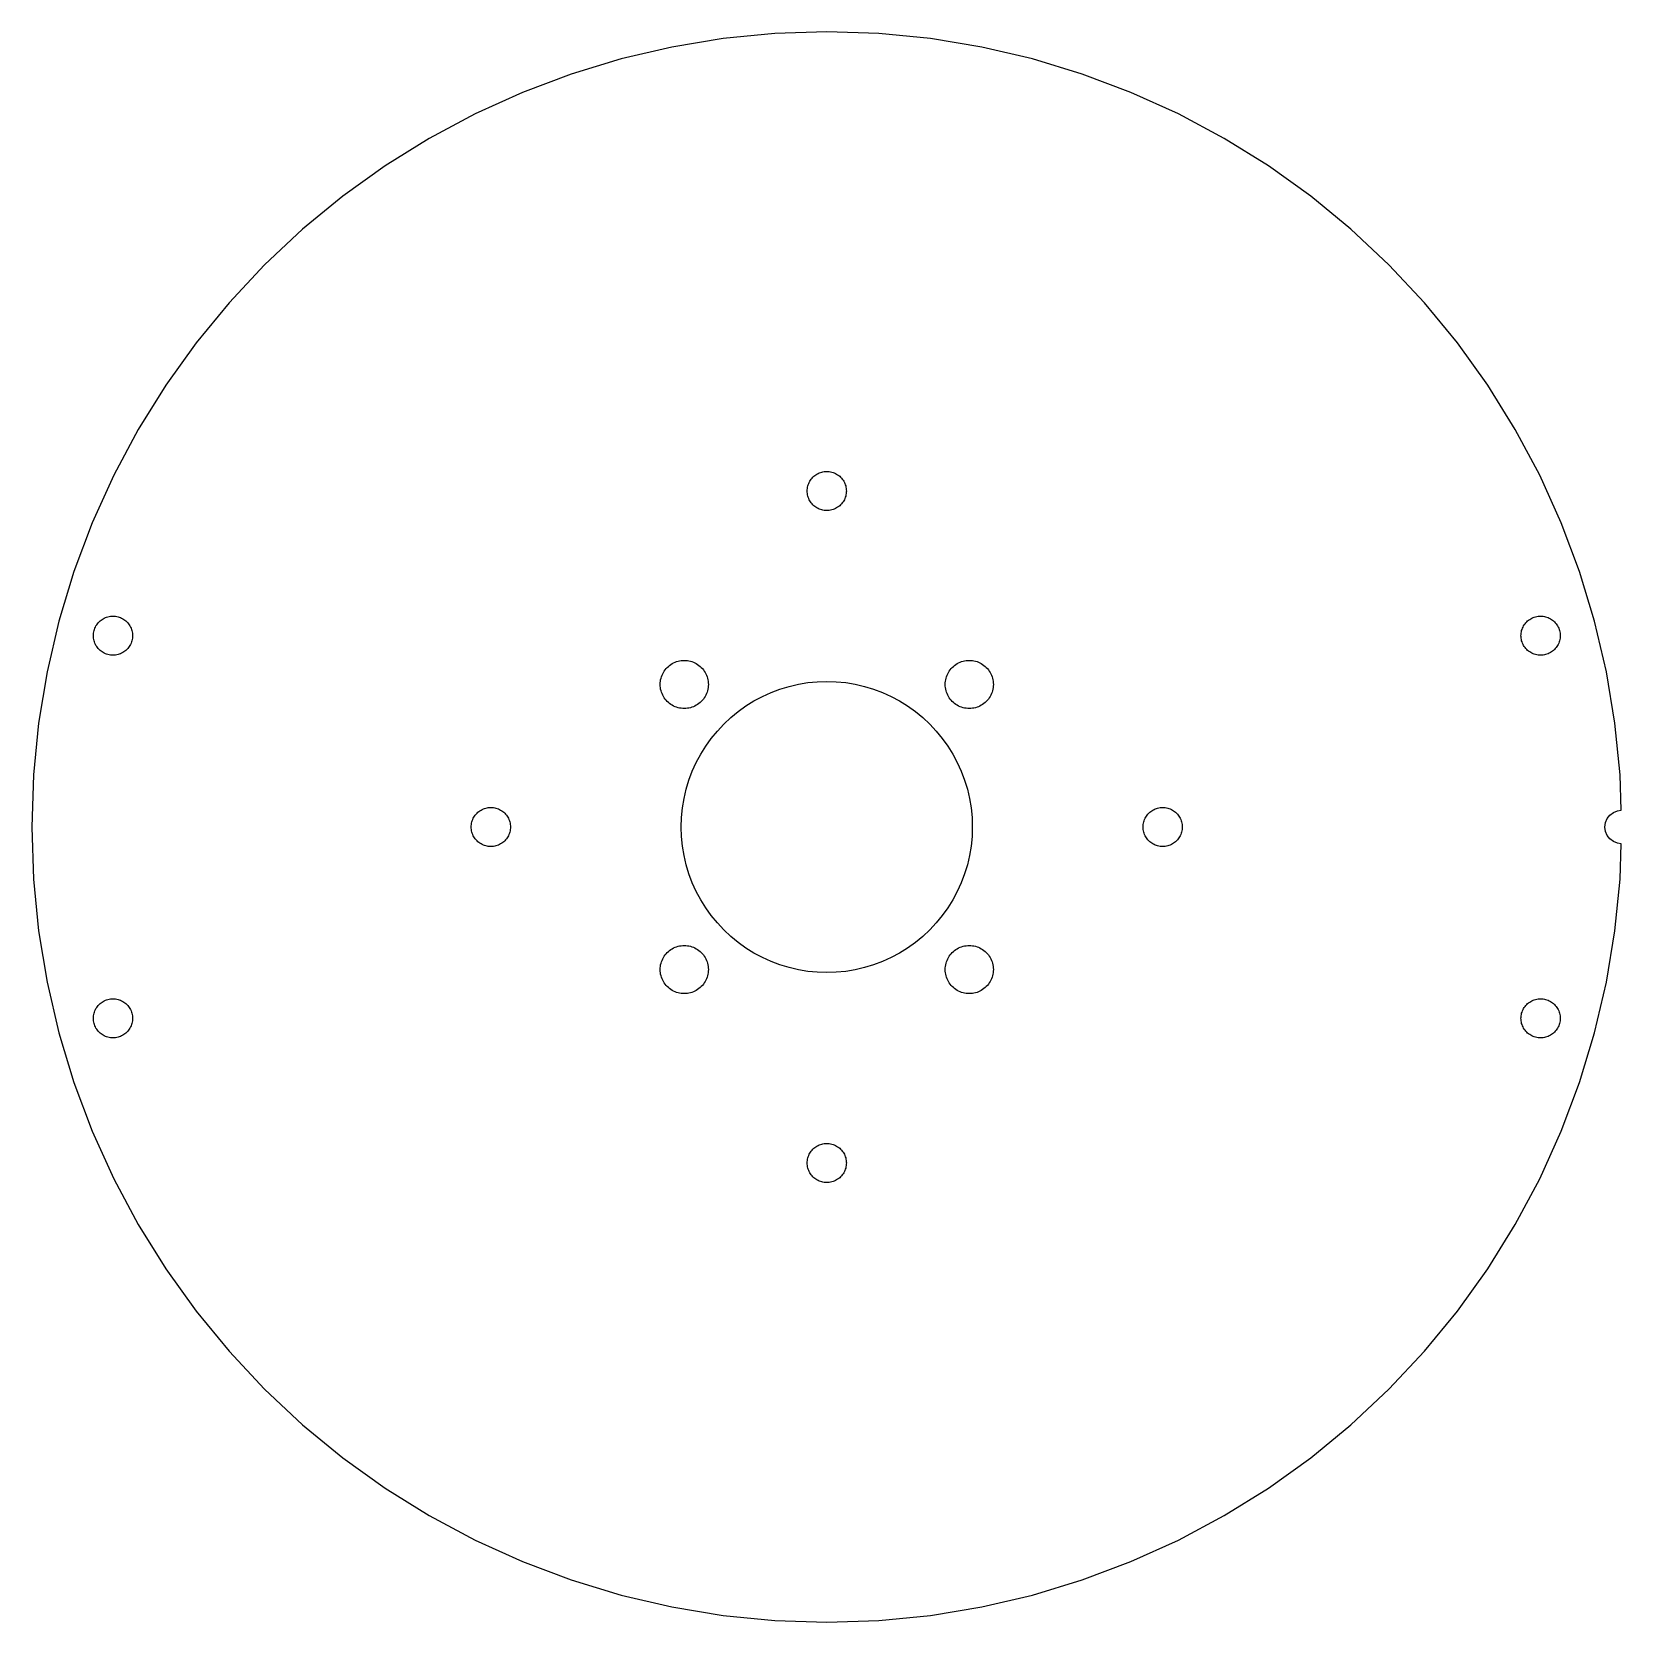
# Model space of a CAD drawing. Header units: metres. Extents: x -71 to 71, y -71 to 71.
import ezdxf

# ---------------------------------------------------------------- set-up
doc = ezdxf.new("R2010")
doc.units = ezdxf.units.M

msp = doc.modelspace()

# ---------------------------------------------------------------- linework, layer by layer
for p, q in [((0, 71), (-4.64362, 70.848)), ((4.64362, 70.848), (0, 71)), ((-13.8514, 69.6357), (-18.3761, 68.5807)), ((-9.26735, 70.3926), (-13.8514, 69.6357)), ((-4.64362, 70.848), (-9.26735, 70.3926)), ((9.26735, 70.3926), (4.64362, 70.848)), ((13.8514, 69.6357), (9.26735, 70.3926)), ((18.3761, 68.5807), (13.8514, 69.6357)), ((-18.3761, 68.5807), (-22.8222, 67.232)), ((22.8222, 67.232), (18.3761, 68.5807)), ((-22.8222, 67.232), (-27.1705, 65.5954)), ((27.1705, 65.5954), (22.8222, 67.232)), ((-27.1705, 65.5954), (-31.4025, 63.678)), ((31.4025, 63.678), (27.1705, 65.5954)), ((-31.4025, 63.678), (-35.5, 61.4878)), ((35.5, 61.4878), (31.4025, 63.678)), ((-35.5, 61.4878), (-39.4455, 59.0343)), ((39.4455, 59.0343), (35.5, 61.4878)), ((-39.4455, 59.0343), (-43.2221, 56.3281)), ((43.2221, 56.3281), (39.4455, 59.0343)), ((-43.2221, 56.3281), (-46.8136, 53.3806)), ((46.8136, 53.3806), (43.2221, 56.3281)), ((-46.8136, 53.3806), (-50.2046, 50.2046)), ((50.2046, 50.2046), (46.8136, 53.3806)), ((-50.2046, 50.2046), (-53.3806, 46.8136)), ((53.3806, 46.8136), (50.2046, 50.2046)), ((-53.3806, 46.8136), (-56.3281, 43.2221)), ((56.3281, 43.2221), (53.3806, 46.8136)), ((-56.3281, 43.2221), (-59.0343, 39.4455)), ((59.0343, 39.4455), (56.3281, 43.2221)), ((-59.0343, 39.4455), (-61.4878, 35.5)), ((61.4878, 35.5), (59.0343, 39.4455)), ((-61.4878, 35.5), (-63.678, 31.4025)), ((63.678, 31.4025), (61.4878, 35.5)), ((-63.678, 31.4025), (-65.5954, 27.1705)), ((-1.23743, 31.2374), (-1.15385, 31.3157)), ((-1.15385, 31.3157), (-1.06532, 31.3884)), ((-1.06532, 31.3884), (-0.972244, 31.4551)), ((-0.972244, 31.4551), (-0.875, 31.5155)), ((-0.875, 31.5155), (-0.774002, 31.5695)), ((-0.774002, 31.5695), (-0.669693, 31.6168)), ((-0.669693, 31.6168), (-0.562515, 31.6571)), ((-0.562515, 31.6571), (-0.452927, 31.6904)), ((-0.452927, 31.6904), (-0.3414, 31.7164)), ((-0.3414, 31.7164), (-0.228409, 31.735)), ((-0.228409, 31.735), (-0.114441, 31.7462)), ((-0.114441, 31.7462), (0, 31.75)), ((0, 31.75), (0.114441, 31.7462)), ((0.114441, 31.7462), (0.228409, 31.735)), ((0.228409, 31.735), (0.3414, 31.7164)), ((0.3414, 31.7164), (0.452927, 31.6904)), ((0.452927, 31.6904), (0.562515, 31.6571)), ((0.562515, 31.6571), (0.669693, 31.6168)), ((0.669693, 31.6168), (0.774002, 31.5695)), ((0.774002, 31.5695), (0.875, 31.5155)), ((0.875, 31.5155), (0.972244, 31.4551)), ((0.972244, 31.4551), (1.06532, 31.3884)), ((1.06532, 31.3884), (1.15385, 31.3157)), ((1.15385, 31.3157), (1.23743, 31.2374)), ((65.5954, 27.1705), (63.678, 31.4025)), ((-1.75, 30), (-1.74625, 30.1144)), ((-1.74625, 29.8855), (-1.75, 30)), ((-1.74625, 30.1144), (-1.73502, 30.2284)), ((-1.73502, 29.7716), (-1.74625, 29.8855)), ((-1.73502, 30.2284), (-1.71637, 30.3414)), ((-1.71637, 30.3414), (-1.69037, 30.4529)), ((-1.69037, 30.4529), (-1.65712, 30.5625)), ((-1.65712, 30.5625), (-1.61678, 30.6697)), ((-1.61678, 30.6697), (-1.56952, 30.774)), ((-1.56952, 30.774), (-1.51553, 30.875)), ((-1.51553, 30.875), (-1.45506, 30.9722)), ((-1.45506, 30.9722), (-1.38837, 31.0653)), ((-1.38837, 31.0653), (-1.31572, 31.1539)), ((-1.31572, 31.1539), (-1.23743, 31.2374)), ((1.23743, 31.2374), (1.31572, 31.1539)), ((1.31572, 31.1539), (1.38837, 31.0653)), ((1.38837, 31.0653), (1.45506, 30.9722)), ((1.45506, 30.9722), (1.51553, 30.875)), ((1.51553, 30.875), (1.56952, 30.774)), ((1.56952, 30.774), (1.61678, 30.6697)), ((1.61678, 30.6697), (1.65712, 30.5625)), ((1.65712, 30.5625), (1.69037, 30.4529)), ((1.69037, 30.4529), (1.71637, 30.3414)), ((1.71637, 30.3414), (1.73502, 30.2284)), ((1.73502, 30.2284), (1.74625, 30.1144)), ((1.74625, 29.8855), (1.73502, 29.7716)), ((1.74625, 30.1144), (1.75, 30)), ((1.75, 30), (1.74625, 29.8855)), ((-1.71637, 29.6586), (-1.73502, 29.7716)), ((-1.69037, 29.5471), (-1.71637, 29.6586)), ((-1.65712, 29.4375), (-1.69037, 29.5471)), ((-1.61678, 29.3303), (-1.65712, 29.4375)), ((-1.56952, 29.226), (-1.61678, 29.3303)), ((-1.51553, 29.125), (-1.56952, 29.226)), ((-1.45506, 29.0277), (-1.51553, 29.125)), ((-1.38837, 28.9347), (-1.45506, 29.0277)), ((-1.31572, 28.8461), (-1.38837, 28.9347)), ((-1.23743, 28.7626), (-1.31572, 28.8461)), ((-1.15385, 28.6843), (-1.23743, 28.7626)), ((-1.06532, 28.6116), (-1.15385, 28.6843)), ((-0.972244, 28.5449), (-1.06532, 28.6116)), ((-0.875, 28.4845), (-0.972244, 28.5449)), ((-0.774002, 28.4305), (-0.875, 28.4845)), ((-0.669693, 28.3832), (-0.774002, 28.4305)), ((0.774002, 28.4305), (0.669693, 28.3832)), ((0.875, 28.4845), (0.774002, 28.4305)), ((0.972244, 28.5449), (0.875, 28.4845)), ((1.06532, 28.6116), (0.972244, 28.5449)), ((1.15385, 28.6843), (1.06532, 28.6116)), ((1.23743, 28.7626), (1.15385, 28.6843)), ((1.31572, 28.8461), (1.23743, 28.7626)), ((1.38837, 28.9347), (1.31572, 28.8461)), ((1.45506, 29.0277), (1.38837, 28.9347)), ((1.51553, 29.125), (1.45506, 29.0277)), ((1.56952, 29.226), (1.51553, 29.125)), ((1.61678, 29.3303), (1.56952, 29.226)), ((1.65712, 29.4375), (1.61678, 29.3303)), ((1.69037, 29.5471), (1.65712, 29.4375)), ((1.71637, 29.6586), (1.69037, 29.5471)), ((1.73502, 29.7716), (1.71637, 29.6586)), ((-65.5954, 27.1705), (-67.232, 22.8222)), ((-0.562515, 28.3429), (-0.669693, 28.3832)), ((-0.452927, 28.3096), (-0.562515, 28.3429)), ((-0.3414, 28.2836), (-0.452927, 28.3096)), ((-0.228409, 28.265), (-0.3414, 28.2836)), ((-0.114441, 28.2537), (-0.228409, 28.265)), ((0, 28.25), (-0.114441, 28.2537)), ((0.114441, 28.2537), (0, 28.25)), ((0.228409, 28.265), (0.114441, 28.2537)), ((0.3414, 28.2836), (0.228409, 28.265)), ((0.452927, 28.3096), (0.3414, 28.2836)), ((0.562515, 28.3429), (0.452927, 28.3096)), ((0.669693, 28.3832), (0.562515, 28.3429)), ((67.232, 22.8222), (65.5954, 27.1705)), ((-67.232, 22.8222), (-68.5807, 18.3761)), ((68.5807, 18.3761), (67.232, 22.8222)), ((-64.905, 18.3978), (-64.8164, 18.4704)), ((-64.8164, 18.4704), (-64.7233, 18.5371)), ((-64.7233, 18.5371), (-64.6261, 18.5976)), ((-64.6261, 18.5976), (-64.5251, 18.6516)), ((-64.5251, 18.6516), (-64.4208, 18.6988)), ((-64.4208, 18.6988), (-64.3136, 18.7392)), ((-64.3136, 18.7392), (-64.204, 18.7724)), ((-64.204, 18.7724), (-64.0925, 18.7984)), ((-64.0925, 18.7984), (-63.9795, 18.8171)), ((-63.9795, 18.8171), (-63.8656, 18.8283)), ((-63.8656, 18.8283), (-63.7511, 18.832)), ((-63.7511, 18.832), (-63.6366, 18.8283)), ((-63.6366, 18.8283), (-63.5227, 18.8171)), ((-63.5227, 18.8171), (-63.4097, 18.7984)), ((-63.4097, 18.7984), (-63.2982, 18.7724)), ((-63.2982, 18.7724), (-63.1886, 18.7392)), ((-63.1886, 18.7392), (-63.0814, 18.6988)), ((-63.0814, 18.6988), (-62.9771, 18.6516)), ((-62.9771, 18.6516), (-62.8761, 18.5976)), ((-62.8761, 18.5976), (-62.7789, 18.5371)), ((-62.7789, 18.5371), (-62.6858, 18.4704)), ((-62.6858, 18.4704), (-62.5972, 18.3978)), ((62.5972, 18.3978), (62.6858, 18.4704)), ((62.6858, 18.4704), (62.7789, 18.5371)), ((62.7789, 18.5371), (62.8761, 18.5976)), ((62.8761, 18.5976), (62.9771, 18.6516)), ((62.9771, 18.6516), (63.0814, 18.6988)), ((63.0814, 18.6988), (63.1886, 18.7392)), ((63.1886, 18.7392), (63.2982, 18.7724)), ((63.2982, 18.7724), (63.4097, 18.7984)), ((63.4097, 18.7984), (63.5227, 18.8171)), ((63.5227, 18.8171), (63.6366, 18.8283)), ((63.6366, 18.8283), (63.7511, 18.832)), ((63.7511, 18.832), (63.8656, 18.8283)), ((63.8656, 18.8283), (63.9795, 18.8171)), ((63.9795, 18.8171), (64.0925, 18.7984)), ((64.0925, 18.7984), (64.204, 18.7724)), ((64.204, 18.7724), (64.3136, 18.7392)), ((64.3136, 18.7392), (64.4208, 18.6988)), ((64.4208, 18.6988), (64.5251, 18.6516)), ((64.5251, 18.6516), (64.6261, 18.5976)), ((64.6261, 18.5976), (64.7233, 18.5371)), ((64.7233, 18.5371), (64.8164, 18.4704)), ((64.8164, 18.4704), (64.905, 18.3978)), ((-68.5807, 18.3761), (-69.6357, 13.8514)), ((-65.5011, 17.082), (-65.4973, 17.1965)), ((-65.4973, 16.9676), (-65.5011, 17.082)), ((-65.4973, 17.1965), (-65.4861, 17.3105)), ((-65.4861, 17.3105), (-65.4675, 17.4235)), ((-65.4675, 17.4235), (-65.4415, 17.535)), ((-65.4415, 17.535), (-65.4082, 17.6446)), ((-65.4082, 17.6446), (-65.3679, 17.7517)), ((-65.3679, 17.7517), (-65.3206, 17.856)), ((-65.3206, 17.856), (-65.2666, 17.957)), ((-65.2666, 17.957), (-65.2062, 18.0543)), ((-65.2062, 18.0543), (-65.1395, 18.1474)), ((-65.1395, 18.1474), (-65.0668, 18.2359)), ((-65.0668, 18.2359), (-64.9885, 18.3195)), ((-64.9885, 18.3195), (-64.905, 18.3978)), ((-62.5972, 18.3978), (-62.5137, 18.3195)), ((-62.5137, 18.3195), (-62.4354, 18.2359)), ((-62.4354, 18.2359), (-62.3627, 18.1474)), ((-62.3627, 18.1474), (-62.296, 18.0543)), ((-62.296, 18.0543), (-62.2355, 17.957)), ((-62.2355, 17.957), (-62.1816, 17.856)), ((-62.1816, 17.856), (-62.1343, 17.7517)), ((-62.1343, 17.7517), (-62.094, 17.6446)), ((-62.094, 17.6446), (-62.0607, 17.535)), ((-62.0607, 17.535), (-62.0347, 17.4235)), ((-62.0347, 17.4235), (-62.0161, 17.3105)), ((-62.0161, 17.3105), (-62.0048, 17.1965)), ((-62.0048, 17.1965), (-62.0011, 17.082)), ((-62.0011, 17.082), (-62.0048, 16.9676)), ((62.0011, 17.082), (62.0048, 17.1965)), ((62.0048, 16.9676), (62.0011, 17.082)), ((62.0048, 17.1965), (62.0161, 17.3105)), ((62.0161, 17.3105), (62.0347, 17.4235)), ((62.0347, 17.4235), (62.0607, 17.535)), ((62.0607, 17.535), (62.094, 17.6446)), ((62.094, 17.6446), (62.1343, 17.7517)), ((62.1343, 17.7517), (62.1816, 17.856)), ((62.1816, 17.856), (62.2355, 17.957)), ((62.2355, 17.957), (62.296, 18.0543)), ((62.296, 18.0543), (62.3627, 18.1474)), ((62.3627, 18.1474), (62.4354, 18.2359)), ((62.4354, 18.2359), (62.5137, 18.3195)), ((62.5137, 18.3195), (62.5972, 18.3978)), ((64.905, 18.3978), (64.9885, 18.3195)), ((64.9885, 18.3195), (65.0668, 18.2359)), ((65.0668, 18.2359), (65.1395, 18.1474)), ((65.1395, 18.1474), (65.2062, 18.0543)), ((65.2062, 18.0543), (65.2666, 17.957)), ((65.2666, 17.957), (65.3206, 17.856)), ((65.3206, 17.856), (65.3679, 17.7517)), ((65.3679, 17.7517), (65.4082, 17.6446)), ((65.4082, 17.6446), (65.4415, 17.535)), ((65.4415, 17.535), (65.4675, 17.4235)), ((65.4675, 17.4235), (65.4861, 17.3105)), ((65.4861, 17.3105), (65.4973, 17.1965)), ((65.4973, 17.1965), (65.5011, 17.082)), ((65.5011, 17.082), (65.4973, 16.9676)), ((69.6357, 13.8514), (68.5807, 18.3761)), ((-65.4861, 16.8536), (-65.4973, 16.9676)), ((-65.4675, 16.7406), (-65.4861, 16.8536)), ((-65.4415, 16.6291), (-65.4675, 16.7406)), ((-65.4082, 16.5195), (-65.4415, 16.6291)), ((-65.3679, 16.4124), (-65.4082, 16.5195)), ((-65.3206, 16.308), (-65.3679, 16.4124)), ((-65.2666, 16.207), (-65.3206, 16.308)), ((-65.2062, 16.1098), (-65.2666, 16.207)), ((-65.1395, 16.0167), (-65.2062, 16.1098)), ((-65.0668, 15.9282), (-65.1395, 16.0167)), ((-64.9885, 15.8446), (-65.0668, 15.9282)), ((-64.905, 15.7663), (-64.9885, 15.8446)), ((-64.8164, 15.6937), (-64.905, 15.7663)), ((-64.7233, 15.627), (-64.8164, 15.6937)), ((-64.6261, 15.5665), (-64.7233, 15.627)), ((-62.7789, 15.627), (-62.8761, 15.5665)), ((-62.6858, 15.6937), (-62.7789, 15.627)), ((-62.5972, 15.7663), (-62.6858, 15.6937)), ((-62.5137, 15.8446), (-62.5972, 15.7663)), ((-62.4354, 15.9282), (-62.5137, 15.8446)), ((-62.3627, 16.0167), (-62.4354, 15.9282)), ((-62.296, 16.1098), (-62.3627, 16.0167)), ((-62.2355, 16.207), (-62.296, 16.1098)), ((-62.1816, 16.308), (-62.2355, 16.207)), ((-62.1343, 16.4124), (-62.1816, 16.308)), ((-62.094, 16.5195), (-62.1343, 16.4124)), ((-62.0607, 16.6291), (-62.094, 16.5195)), ((-62.0347, 16.7406), (-62.0607, 16.6291)), ((-62.0161, 16.8536), (-62.0347, 16.7406)), ((-62.0048, 16.9676), (-62.0161, 16.8536)), ((62.0161, 16.8536), (62.0048, 16.9676)), ((62.0347, 16.7406), (62.0161, 16.8536)), ((62.0607, 16.6291), (62.0347, 16.7406)), ((62.094, 16.5195), (62.0607, 16.6291)), ((62.1343, 16.4124), (62.094, 16.5195)), ((62.1816, 16.308), (62.1343, 16.4124)), ((62.2355, 16.207), (62.1816, 16.308)), ((62.296, 16.1098), (62.2355, 16.207)), ((62.3627, 16.0167), (62.296, 16.1098)), ((62.4354, 15.9282), (62.3627, 16.0167)), ((62.5137, 15.8446), (62.4354, 15.9282)), ((62.5972, 15.7663), (62.5137, 15.8446)), ((62.6858, 15.6937), (62.5972, 15.7663)), ((62.7789, 15.627), (62.6858, 15.6937)), ((62.8761, 15.5665), (62.7789, 15.627)), ((64.7233, 15.627), (64.6261, 15.5665)), ((64.8164, 15.6937), (64.7233, 15.627)), ((64.905, 15.7663), (64.8164, 15.6937)), ((64.9885, 15.8446), (64.905, 15.7663)), ((65.0668, 15.9282), (64.9885, 15.8446)), ((65.1395, 16.0167), (65.0668, 15.9282)), ((65.2062, 16.1098), (65.1395, 16.0167)), ((65.2666, 16.207), (65.2062, 16.1098)), ((65.3206, 16.308), (65.2666, 16.207)), ((65.3679, 16.4124), (65.3206, 16.308)), ((65.4082, 16.5195), (65.3679, 16.4124)), ((65.4415, 16.6291), (65.4082, 16.5195)), ((65.4675, 16.7406), (65.4415, 16.6291)), ((65.4861, 16.8536), (65.4675, 16.7406)), ((65.4973, 16.9676), (65.4861, 16.8536)), ((-64.5251, 15.5125), (-64.6261, 15.5665)), ((-64.4208, 15.4653), (-64.5251, 15.5125)), ((-64.3136, 15.4249), (-64.4208, 15.4653)), ((-64.204, 15.3917), (-64.3136, 15.4249)), ((-64.0925, 15.3657), (-64.204, 15.3917)), ((-63.9795, 15.347), (-64.0925, 15.3657)), ((-63.8656, 15.3358), (-63.9795, 15.347)), ((-63.7511, 15.332), (-63.8656, 15.3358)), ((-63.6366, 15.3358), (-63.7511, 15.332)), ((-63.5227, 15.347), (-63.6366, 15.3358)), ((-63.4097, 15.3657), (-63.5227, 15.347)), ((-63.2982, 15.3917), (-63.4097, 15.3657)), ((-63.1886, 15.4249), (-63.2982, 15.3917)), ((-63.0814, 15.4653), (-63.1886, 15.4249)), ((-62.9771, 15.5125), (-63.0814, 15.4653)), ((-62.8761, 15.5665), (-62.9771, 15.5125)), ((-14.3444, 14.1455), (-14.2482, 14.2482)), ((-14.2482, 14.2482), (-14.1455, 14.3444)), ((-14.1455, 14.3444), (-14.0368, 14.4336)), ((-14.0368, 14.4336), (-13.9224, 14.5156)), ((-13.9224, 14.5156), (-13.8029, 14.5899)), ((-13.8029, 14.5899), (-13.6788, 14.6562)), ((-13.6788, 14.6562), (-13.5507, 14.7142)), ((-13.5507, 14.7142), (-13.419, 14.7638)), ((-13.419, 14.7638), (-13.2844, 14.8047)), ((-13.2844, 14.8047), (-13.1474, 14.8366)), ((-13.1474, 14.8366), (-13.0085, 14.8595)), ((-13.0085, 14.8595), (-12.8685, 14.8733)), ((-12.8685, 14.8733), (-12.7279, 14.8779)), ((-12.7279, 14.8779), (-12.5873, 14.8733)), ((-12.5873, 14.8733), (-12.4473, 14.8595)), ((-12.4473, 14.8595), (-12.3085, 14.8366)), ((-12.3085, 14.8366), (-12.1714, 14.8047)), ((-12.1714, 14.8047), (-12.0368, 14.7638)), ((-12.0368, 14.7638), (-11.9052, 14.7142)), ((-11.9052, 14.7142), (-11.777, 14.6562)), ((-11.777, 14.6562), (-11.6529, 14.5899)), ((-11.6529, 14.5899), (-11.5334, 14.5156)), ((-11.5334, 14.5156), (-11.4191, 14.4336)), ((-11.4191, 14.4336), (-11.3103, 14.3444)), ((-11.3103, 14.3444), (-11.2076, 14.2482)), ((-11.2076, 14.2482), (-11.1115, 14.1455)), ((11.1115, 14.1455), (11.2076, 14.2482)), ((11.2076, 14.2482), (11.3103, 14.3444)), ((11.3103, 14.3444), (11.4191, 14.4336)), ((11.4191, 14.4336), (11.5334, 14.5156)), ((11.5334, 14.5156), (11.6529, 14.5899)), ((11.6529, 14.5899), (11.777, 14.6562)), ((11.777, 14.6562), (11.9052, 14.7142)), ((11.9052, 14.7142), (12.0368, 14.7638)), ((12.0368, 14.7638), (12.1714, 14.8047)), ((12.1714, 14.8047), (12.3085, 14.8366)), ((12.3085, 14.8366), (12.4473, 14.8595)), ((12.4473, 14.8595), (12.5873, 14.8733)), ((12.5873, 14.8733), (12.7279, 14.8779)), ((12.7279, 14.8779), (12.8685, 14.8733)), ((12.8685, 14.8733), (13.0085, 14.8595)), ((13.0085, 14.8595), (13.1474, 14.8366)), ((13.1474, 14.8366), (13.2844, 14.8047)), ((13.2844, 14.8047), (13.419, 14.7638)), ((13.419, 14.7638), (13.5507, 14.7142)), ((13.5507, 14.7142), (13.6788, 14.6562)), ((13.6788, 14.6562), (13.8029, 14.5899)), ((13.8029, 14.5899), (13.9224, 14.5156)), ((13.9224, 14.5156), (14.0368, 14.4336)), ((14.0368, 14.4336), (14.1455, 14.3444)), ((14.1455, 14.3444), (14.2482, 14.2482)), ((14.2482, 14.2482), (14.3444, 14.1455)), ((62.9771, 15.5125), (62.8761, 15.5665)), ((63.0814, 15.4653), (62.9771, 15.5125)), ((63.1886, 15.4249), (63.0814, 15.4653)), ((63.2982, 15.3917), (63.1886, 15.4249)), ((63.4097, 15.3657), (63.2982, 15.3917)), ((63.5227, 15.347), (63.4097, 15.3657)), ((63.6366, 15.3358), (63.5227, 15.347)), ((63.7511, 15.332), (63.6366, 15.3358)), ((63.8656, 15.3358), (63.7511, 15.332)), ((63.9795, 15.347), (63.8656, 15.3358)), ((64.0925, 15.3657), (63.9795, 15.347)), ((64.204, 15.3917), (64.0925, 15.3657)), ((64.3136, 15.4249), (64.204, 15.3917)), ((64.4208, 15.4653), (64.3136, 15.4249)), ((64.5251, 15.5125), (64.4208, 15.4653)), ((64.6261, 15.5665), (64.5251, 15.5125)), ((-69.6357, 13.8514), (-70.3926, 9.26735)), ((-14.8779, 12.7279), (-14.8733, 12.8685)), ((-14.8733, 12.8685), (-14.8595, 13.0085)), ((-14.8595, 13.0085), (-14.8366, 13.1474)), ((-14.8366, 13.1474), (-14.8047, 13.2844)), ((-14.8047, 13.2844), (-14.7638, 13.419)), ((-14.7638, 13.419), (-14.7142, 13.5507)), ((-14.7142, 13.5507), (-14.6562, 13.6788)), ((-14.6562, 13.6788), (-14.5899, 13.8029)), ((-14.5899, 13.8029), (-14.5156, 13.9224)), ((-14.5156, 13.9224), (-14.4336, 14.0368)), ((-14.4336, 14.0368), (-14.3444, 14.1455)), ((-11.1115, 14.1455), (-11.0222, 14.0368)), ((-11.0222, 14.0368), (-10.9403, 13.9224)), ((-10.9403, 13.9224), (-10.866, 13.8029)), ((-10.866, 13.8029), (-10.7996, 13.6788)), ((-10.7996, 13.6788), (-10.7416, 13.5507)), ((-10.7416, 13.5507), (-10.692, 13.419)), ((-10.692, 13.419), (-10.6512, 13.2844)), ((-10.6512, 13.2844), (-10.6192, 13.1474)), ((-10.6192, 13.1474), (-10.5963, 13.0085)), ((-10.5963, 13.0085), (-10.5825, 12.8685)), ((-10.5825, 12.8685), (-10.5779, 12.7279)), ((-2.53616, 12.7502), (-1.69684, 12.8888)), ((-1.69684, 12.8888), (-0.850235, 12.9722)), ((-0.850235, 12.9722), (0, 13)), ((0, 13), (0.850235, 12.9722)), ((0.850235, 12.9722), (1.69684, 12.8888)), ((1.69684, 12.8888), (2.53616, 12.7502)), ((10.5779, 12.7279), (10.5825, 12.8685)), ((10.5825, 12.8685), (10.5963, 13.0085)), ((10.5963, 13.0085), (10.6192, 13.1474)), ((10.6192, 13.1474), (10.6512, 13.2844)), ((10.6512, 13.2844), (10.692, 13.419)), ((10.692, 13.419), (10.7416, 13.5507)), ((10.7416, 13.5507), (10.7996, 13.6788)), ((10.7996, 13.6788), (10.866, 13.8029)), ((10.866, 13.8029), (10.9403, 13.9224)), ((10.9403, 13.9224), (11.0222, 14.0368)), ((11.0222, 14.0368), (11.1115, 14.1455)), ((14.3444, 14.1455), (14.4336, 14.0368)), ((14.4336, 14.0368), (14.5156, 13.9224)), ((14.5156, 13.9224), (14.5899, 13.8029)), ((14.5899, 13.8029), (14.6562, 13.6788)), ((14.6562, 13.6788), (14.7142, 13.5507)), ((14.7142, 13.5507), (14.7638, 13.419)), ((14.7638, 13.419), (14.8047, 13.2844)), ((14.8047, 13.2844), (14.8366, 13.1474)), ((14.8366, 13.1474), (14.8595, 13.0085)), ((14.8595, 13.0085), (14.8733, 12.8685)), ((14.8733, 12.8685), (14.8779, 12.7279)), ((70.3926, 9.26735), (69.6357, 13.8514)), ((-14.8733, 12.5873), (-14.8779, 12.7279)), ((-14.8595, 12.4473), (-14.8733, 12.5873)), ((-14.8366, 12.3085), (-14.8595, 12.4473)), ((-14.8047, 12.1714), (-14.8366, 12.3085)), ((-14.7638, 12.0368), (-14.8047, 12.1714)), ((-14.7142, 11.9052), (-14.7638, 12.0368)), ((-14.6562, 11.777), (-14.7142, 11.9052)), ((-14.5899, 11.6529), (-14.6562, 11.777)), ((-14.5156, 11.5334), (-14.5899, 11.6529)), ((-14.4336, 11.4191), (-14.5156, 11.5334)), ((-14.3444, 11.3103), (-14.4336, 11.4191)), ((-11.0222, 11.4191), (-11.1115, 11.3103)), ((-10.9403, 11.5334), (-11.0222, 11.4191)), ((-10.866, 11.6529), (-10.9403, 11.5334)), ((-10.7996, 11.777), (-10.866, 11.6529)), ((-10.7416, 11.9052), (-10.7996, 11.777)), ((-10.692, 12.0368), (-10.7416, 11.9052)), ((-10.6512, 12.1714), (-10.692, 12.0368)), ((-10.6192, 12.3085), (-10.6512, 12.1714)), ((-10.5963, 12.4473), (-10.6192, 12.3085)), ((-10.5825, 12.5873), (-10.5963, 12.4473)), ((-10.5779, 12.7279), (-10.5825, 12.5873)), ((-6.5, 11.2583), (-5.74974, 11.6593)), ((-5.74974, 11.6593), (-4.97488, 12.0104)), ((-4.97488, 12.0104), (-4.17871, 12.3101)), ((-4.17871, 12.3101), (-3.36464, 12.557)), ((-3.36464, 12.557), (-2.53616, 12.7502)), ((2.53616, 12.7502), (3.36464, 12.557)), ((3.36464, 12.557), (4.17871, 12.3101)), ((4.17871, 12.3101), (4.97488, 12.0104)), ((4.97488, 12.0104), (5.74974, 11.6593)), ((5.74974, 11.6593), (6.5, 11.2583)), ((10.5825, 12.5873), (10.5779, 12.7279)), ((10.5963, 12.4473), (10.5825, 12.5873)), ((10.6192, 12.3085), (10.5963, 12.4473)), ((10.6512, 12.1714), (10.6192, 12.3085)), ((10.692, 12.0368), (10.6512, 12.1714)), ((10.7416, 11.9052), (10.692, 12.0368)), ((10.7996, 11.777), (10.7416, 11.9052)), ((10.866, 11.6529), (10.7996, 11.777)), ((10.9403, 11.5334), (10.866, 11.6529)), ((11.0222, 11.4191), (10.9403, 11.5334)), ((11.1115, 11.3103), (11.0222, 11.4191)), ((14.4336, 11.4191), (14.3444, 11.3103)), ((14.5156, 11.5334), (14.4336, 11.4191)), ((14.5899, 11.6529), (14.5156, 11.5334)), ((14.6562, 11.777), (14.5899, 11.6529)), ((14.7142, 11.9052), (14.6562, 11.777)), ((14.7638, 12.0368), (14.7142, 11.9052)), ((14.8047, 12.1714), (14.7638, 12.0368)), ((14.8366, 12.3085), (14.8047, 12.1714)), ((14.8595, 12.4473), (14.8366, 12.3085)), ((14.8733, 12.5873), (14.8595, 12.4473)), ((14.8779, 12.7279), (14.8733, 12.5873)), ((-14.2482, 11.2076), (-14.3444, 11.3103)), ((-14.1455, 11.1115), (-14.2482, 11.2076)), ((-14.0368, 11.0222), (-14.1455, 11.1115)), ((-13.9224, 10.9403), (-14.0368, 11.0222)), ((-13.8029, 10.866), (-13.9224, 10.9403)), ((-13.6788, 10.7996), (-13.8029, 10.866)), ((-13.5507, 10.7416), (-13.6788, 10.7996)), ((-13.419, 10.692), (-13.5507, 10.7416)), ((-13.2844, 10.6512), (-13.419, 10.692)), ((-13.1474, 10.6192), (-13.2844, 10.6512)), ((-13.0085, 10.5963), (-13.1474, 10.6192)), ((-12.8685, 10.5825), (-13.0085, 10.5963)), ((-12.7279, 10.5779), (-12.8685, 10.5825)), ((-12.5873, 10.5825), (-12.7279, 10.5779)), ((-12.4473, 10.5963), (-12.5873, 10.5825)), ((-12.3085, 10.6192), (-12.4473, 10.5963)), ((-12.1714, 10.6512), (-12.3085, 10.6192)), ((-12.0368, 10.692), (-12.1714, 10.6512)), ((-11.9052, 10.7416), (-12.0368, 10.692)), ((-11.777, 10.7996), (-11.9052, 10.7416)), ((-11.6529, 10.866), (-11.777, 10.7996)), ((-11.5334, 10.9403), (-11.6529, 10.866)), ((-11.4191, 11.0222), (-11.5334, 10.9403)), ((-11.3103, 11.1115), (-11.4191, 11.0222)), ((-11.2076, 11.2076), (-11.3103, 11.1115)), ((-11.1115, 11.3103), (-11.2076, 11.2076)), ((-8.57149, 9.77391), (-7.91389, 10.3136)), ((-7.91389, 10.3136), (-7.22241, 10.8091)), ((-7.22241, 10.8091), (-6.5, 11.2583)), ((6.5, 11.2583), (7.22241, 10.8091)), ((7.22241, 10.8091), (7.91389, 10.3136)), ((7.91389, 10.3136), (8.57149, 9.77391)), ((11.2076, 11.2076), (11.1115, 11.3103)), ((11.3103, 11.1115), (11.2076, 11.2076)), ((11.4191, 11.0222), (11.3103, 11.1115)), ((11.5334, 10.9403), (11.4191, 11.0222)), ((11.6529, 10.866), (11.5334, 10.9403)), ((11.777, 10.7996), (11.6529, 10.866)), ((11.9052, 10.7416), (11.777, 10.7996)), ((12.0368, 10.692), (11.9052, 10.7416)), ((12.1714, 10.6512), (12.0368, 10.692)), ((12.3085, 10.6192), (12.1714, 10.6512)), ((12.4473, 10.5963), (12.3085, 10.6192)), ((12.5873, 10.5825), (12.4473, 10.5963)), ((12.7279, 10.5779), (12.5873, 10.5825)), ((12.8685, 10.5825), (12.7279, 10.5779)), ((13.0085, 10.5963), (12.8685, 10.5825)), ((13.1474, 10.6192), (13.0085, 10.5963)), ((13.2844, 10.6512), (13.1474, 10.6192)), ((13.419, 10.692), (13.2844, 10.6512)), ((13.5507, 10.7416), (13.419, 10.692)), ((13.6788, 10.7996), (13.5507, 10.7416)), ((13.8029, 10.866), (13.6788, 10.7996)), ((13.9224, 10.9403), (13.8029, 10.866)), ((14.0368, 11.0222), (13.9224, 10.9403)), ((14.1455, 11.1115), (14.0368, 11.0222)), ((14.2482, 11.2076), (14.1455, 11.1115)), ((14.3444, 11.3103), (14.2482, 11.2076)), ((-70.3926, 9.26735), (-70.848, 4.64362)), ((-10.3136, 7.91389), (-9.77391, 8.57149)), ((-9.77391, 8.57149), (-9.19238, 9.19238)), ((-9.19238, 9.19238), (-8.57149, 9.77391)), ((8.57149, 9.77391), (9.19238, 9.19238)), ((9.19238, 9.19238), (9.77391, 8.57149)), ((9.77391, 8.57149), (10.3136, 7.91389)), ((70.848, 4.64362), (70.3926, 9.26735)), ((-11.2583, 6.5), (-10.8091, 7.22241)), ((-10.8091, 7.22241), (-10.3136, 7.91389)), ((10.3136, 7.91389), (10.8091, 7.22241)), ((10.8091, 7.22241), (11.2583, 6.5)), ((-12.0104, 4.97488), (-11.6593, 5.74974)), ((-11.6593, 5.74974), (-11.2583, 6.5)), ((11.2583, 6.5), (11.6593, 5.74974)), ((11.6593, 5.74974), (12.0104, 4.97488)), ((-70.848, 4.64362), (-71, 0)), ((-12.3101, 4.17871), (-12.0104, 4.97488)), ((12.0104, 4.97488), (12.3101, 4.17871)), ((70.9511, 1.49356), (70.848, 4.64362)), ((-12.7502, 2.53616), (-12.557, 3.36464)), ((-12.557, 3.36464), (-12.3101, 4.17871)), ((12.3101, 4.17871), (12.557, 3.36464)), ((12.557, 3.36464), (12.7502, 2.53616)), ((-31.0653, 1.38837), (-30.9722, 1.45506)), ((-30.9722, 1.45506), (-30.875, 1.51553)), ((-30.875, 1.51553), (-30.774, 1.56952)), ((-30.774, 1.56952), (-30.6697, 1.61678)), ((-30.6697, 1.61678), (-30.5625, 1.65712)), ((-30.5625, 1.65712), (-30.4529, 1.69037)), ((-30.4529, 1.69037), (-30.3414, 1.71637)), ((-30.3414, 1.71637), (-30.2284, 1.73502)), ((-30.2284, 1.73502), (-30.1144, 1.74625)), ((-30.1144, 1.74625), (-30, 1.75)), ((-30, 1.75), (-29.8855, 1.74625)), ((-29.8855, 1.74625), (-29.7716, 1.73502)), ((-29.7716, 1.73502), (-29.6586, 1.71637)), ((-29.6586, 1.71637), (-29.5471, 1.69037)), ((-29.5471, 1.69037), (-29.4375, 1.65712)), ((-29.4375, 1.65712), (-29.3303, 1.61678)), ((-29.3303, 1.61678), (-29.226, 1.56952)), ((-29.226, 1.56952), (-29.125, 1.51553)), ((-29.125, 1.51553), (-29.0277, 1.45506)), ((-29.0277, 1.45506), (-28.9347, 1.38837)), ((-12.9722, 0.850235), (-12.8888, 1.69684)), ((-12.8888, 1.69684), (-12.7502, 2.53616)), ((12.7502, 2.53616), (12.8888, 1.69684)), ((12.8888, 1.69684), (12.9722, 0.850235)), ((28.9347, 1.38837), (29.0277, 1.45506)), ((29.0277, 1.45506), (29.125, 1.51553)), ((29.125, 1.51553), (29.226, 1.56952)), ((29.226, 1.56952), (29.3303, 1.61678)), ((29.3303, 1.61678), (29.4375, 1.65712)), ((29.4375, 1.65712), (29.5471, 1.69037)), ((29.5471, 1.69037), (29.6586, 1.71637)), ((29.6586, 1.71637), (29.7716, 1.73502)), ((29.7716, 1.73502), (29.8855, 1.74625)), ((29.8855, 1.74625), (30, 1.75)), ((30, 1.75), (30.1144, 1.74625)), ((30.1144, 1.74625), (30.2284, 1.73502)), ((30.2284, 1.73502), (30.3414, 1.71637)), ((30.3414, 1.71637), (30.4529, 1.69037)), ((30.4529, 1.69037), (30.5625, 1.65712)), ((30.5625, 1.65712), (30.6697, 1.61678)), ((30.6697, 1.61678), (30.774, 1.56952)), ((30.774, 1.56952), (30.875, 1.51553)), ((30.875, 1.51553), (30.9722, 1.45506)), ((30.9722, 1.45506), (31.0653, 1.38837)), ((70.25, 1.29903), (70.6118, 1.44888)), ((70.6118, 1.44888), (70.9511, 1.49356)), ((-71, 0), (-70.848, -4.64362)), ((-31.75, 0), (-31.7462, 0.114441)), ((-31.7462, -0.114441), (-31.75, 0)), ((-31.7462, 0.114441), (-31.735, 0.228409)), ((-31.735, 0.228409), (-31.7164, 0.3414)), ((-31.7164, 0.3414), (-31.6904, 0.452927)), ((-31.6904, 0.452927), (-31.6571, 0.562515)), ((-31.6571, 0.562515), (-31.6168, 0.669693)), ((-31.6168, 0.669693), (-31.5695, 0.774002)), ((-31.5695, 0.774002), (-31.5155, 0.875)), ((-31.5155, 0.875), (-31.4551, 0.972244)), ((-31.4551, 0.972244), (-31.3884, 1.06532)), ((-31.3884, 1.06532), (-31.3157, 1.15385)), ((-31.3157, 1.15385), (-31.2374, 1.23743)), ((-31.2374, 1.23743), (-31.1539, 1.31572)), ((-31.1539, 1.31572), (-31.0653, 1.38837)), ((-28.9347, 1.38837), (-28.8461, 1.31572)), ((-28.8461, 1.31572), (-28.7626, 1.23743)), ((-28.7626, 1.23743), (-28.6843, 1.15385)), ((-28.6843, 1.15385), (-28.6116, 1.06532)), ((-28.6116, 1.06532), (-28.5449, 0.972244)), ((-28.5449, 0.972244), (-28.4845, 0.875)), ((-28.4845, 0.875), (-28.4305, 0.774002)), ((-28.4305, 0.774002), (-28.3832, 0.669693)), ((-28.3832, 0.669693), (-28.3429, 0.562515)), ((-28.3429, 0.562515), (-28.3096, 0.452927)), ((-28.3096, 0.452927), (-28.2836, 0.3414)), ((-28.2836, 0.3414), (-28.265, 0.228409)), ((-28.265, 0.228409), (-28.2537, 0.114441)), ((-28.2537, 0.114441), (-28.25, 0)), ((-28.25, 0), (-28.2537, -0.114441)), ((-13, 0), (-12.9722, 0.850235)), ((-12.9722, -0.850235), (-13, 0)), ((12.9722, 0.850235), (13, 0)), ((13, 0), (12.9722, -0.850235)), ((28.25, 0), (28.2537, 0.114441)), ((28.2537, -0.114441), (28.25, 0)), ((28.2537, 0.114441), (28.265, 0.228409)), ((28.265, 0.228409), (28.2836, 0.3414)), ((28.2836, 0.3414), (28.3096, 0.452927)), ((28.3096, 0.452927), (28.3429, 0.562515)), ((28.3429, 0.562515), (28.3832, 0.669693)), ((28.3832, 0.669693), (28.4305, 0.774002)), ((28.4305, 0.774002), (28.4845, 0.875)), ((28.4845, 0.875), (28.5449, 0.972244)), ((28.5449, 0.972244), (28.6116, 1.06532)), ((28.6116, 1.06532), (28.6843, 1.15385)), ((28.6843, 1.15385), (28.7626, 1.23743)), ((28.7626, 1.23743), (28.8461, 1.31572)), ((28.8461, 1.31572), (28.9347, 1.38837)), ((31.0653, 1.38837), (31.1539, 1.31572)), ((31.1539, 1.31572), (31.2374, 1.23743)), ((31.2374, 1.23743), (31.3157, 1.15385)), ((31.3157, 1.15385), (31.3884, 1.06532)), ((31.3884, 1.06532), (31.4551, 0.972244)), ((31.4551, 0.972244), (31.5155, 0.875)), ((31.5155, 0.875), (31.5695, 0.774002)), ((31.5695, 0.774002), (31.6168, 0.669693)), ((31.6168, 0.669693), (31.6571, 0.562515)), ((31.6571, 0.562515), (31.6904, 0.452927)), ((31.6904, 0.452927), (31.7164, 0.3414)), ((31.7164, 0.3414), (31.735, 0.228409)), ((31.735, 0.228409), (31.7462, 0.114441)), ((31.7462, 0.114441), (31.75, 0)), ((31.75, 0), (31.7462, -0.114441)), ((69.5, 0), (69.5511, 0.388214)), ((69.5511, -0.388214), (69.5, 0)), ((69.5511, 0.388214), (69.701, 0.75)), ((69.701, 0.75), (69.9393, 1.06065)), ((69.9393, 1.06065), (70.25, 1.29903)), ((-31.735, -0.228409), (-31.7462, -0.114441)), ((-31.7164, -0.3414), (-31.735, -0.228409)), ((-31.6904, -0.452927), (-31.7164, -0.3414)), ((-31.6571, -0.562515), (-31.6904, -0.452927)), ((-31.6168, -0.669693), (-31.6571, -0.562515)), ((-31.5695, -0.774002), (-31.6168, -0.669693)), ((-31.5155, -0.875), (-31.5695, -0.774002)), ((-31.4551, -0.972244), (-31.5155, -0.875)), ((-31.3884, -1.06532), (-31.4551, -0.972244)), ((-31.3157, -1.15385), (-31.3884, -1.06532)), ((-31.2374, -1.23743), (-31.3157, -1.15385)), ((-31.1539, -1.31572), (-31.2374, -1.23743)), ((-31.0653, -1.38837), (-31.1539, -1.31572)), ((-30.9722, -1.45506), (-31.0653, -1.38837)), ((-28.9347, -1.38837), (-29.0277, -1.45506)), ((-28.8461, -1.31572), (-28.9347, -1.38837)), ((-28.7626, -1.23743), (-28.8461, -1.31572)), ((-28.6843, -1.15385), (-28.7626, -1.23743)), ((-28.6116, -1.06532), (-28.6843, -1.15385)), ((-28.5449, -0.972244), (-28.6116, -1.06532)), ((-28.4845, -0.875), (-28.5449, -0.972244)), ((-28.4305, -0.774002), (-28.4845, -0.875)), ((-28.3832, -0.669693), (-28.4305, -0.774002)), ((-28.3429, -0.562515), (-28.3832, -0.669693)), ((-28.3096, -0.452927), (-28.3429, -0.562515)), ((-28.2836, -0.3414), (-28.3096, -0.452927)), ((-28.265, -0.228409), (-28.2836, -0.3414)), ((-28.2537, -0.114441), (-28.265, -0.228409)), ((-12.8888, -1.69684), (-12.9722, -0.850235)), ((12.9722, -0.850235), (12.8888, -1.69684)), ((28.265, -0.228409), (28.2537, -0.114441)), ((28.2836, -0.3414), (28.265, -0.228409)), ((28.3096, -0.452927), (28.2836, -0.3414)), ((28.3429, -0.562515), (28.3096, -0.452927)), ((28.3832, -0.669693), (28.3429, -0.562515)), ((28.4305, -0.774002), (28.3832, -0.669693)), ((28.4845, -0.875), (28.4305, -0.774002)), ((28.5449, -0.972244), (28.4845, -0.875)), ((28.6116, -1.06532), (28.5449, -0.972244)), ((28.6843, -1.15385), (28.6116, -1.06532)), ((28.7626, -1.23743), (28.6843, -1.15385)), ((28.8461, -1.31572), (28.7626, -1.23743)), ((28.9347, -1.38837), (28.8461, -1.31572)), ((29.0277, -1.45506), (28.9347, -1.38837)), ((31.0653, -1.38837), (30.9722, -1.45506)), ((31.1539, -1.31572), (31.0653, -1.38837)), ((31.2374, -1.23743), (31.1539, -1.31572)), ((31.3157, -1.15385), (31.2374, -1.23743)), ((31.3884, -1.06532), (31.3157, -1.15385)), ((31.4551, -0.972244), (31.3884, -1.06532)), ((31.5155, -0.875), (31.4551, -0.972244)), ((31.5695, -0.774002), (31.5155, -0.875)), ((31.6168, -0.669693), (31.5695, -0.774002)), ((31.6571, -0.562515), (31.6168, -0.669693)), ((31.6904, -0.452927), (31.6571, -0.562515)), ((31.7164, -0.3414), (31.6904, -0.452927)), ((31.735, -0.228409), (31.7164, -0.3414)), ((31.7462, -0.114441), (31.735, -0.228409)), ((69.701, -0.75), (69.5511, -0.388214)), ((69.9393, -1.06065), (69.701, -0.75)), ((70.25, -1.29903), (69.9393, -1.06065)), ((70.6118, -1.44888), (70.25, -1.29903)), ((-30.875, -1.51553), (-30.9722, -1.45506)), ((-30.774, -1.56952), (-30.875, -1.51553)), ((-30.6697, -1.61678), (-30.774, -1.56952)), ((-30.5625, -1.65712), (-30.6697, -1.61678)), ((-30.4529, -1.69037), (-30.5625, -1.65712)), ((-30.3414, -1.71637), (-30.4529, -1.69037)), ((-30.2284, -1.73502), (-30.3414, -1.71637)), ((-30.1144, -1.74625), (-30.2284, -1.73502)), ((-30, -1.75), (-30.1144, -1.74625)), ((-29.8855, -1.74625), (-30, -1.75)), ((-29.7716, -1.73502), (-29.8855, -1.74625)), ((-29.6586, -1.71637), (-29.7716, -1.73502)), ((-29.5471, -1.69037), (-29.6586, -1.71637)), ((-29.4375, -1.65712), (-29.5471, -1.69037)), ((-29.3303, -1.61678), (-29.4375, -1.65712)), ((-29.226, -1.56952), (-29.3303, -1.61678)), ((-29.125, -1.51553), (-29.226, -1.56952)), ((-29.0277, -1.45506), (-29.125, -1.51553)), ((-12.7502, -2.53616), (-12.8888, -1.69684)), ((-12.557, -3.36464), (-12.7502, -2.53616)), ((12.7502, -2.53616), (12.557, -3.36464)), ((12.8888, -1.69684), (12.7502, -2.53616)), ((29.125, -1.51553), (29.0277, -1.45506)), ((29.226, -1.56952), (29.125, -1.51553)), ((29.3303, -1.61678), (29.226, -1.56952)), ((29.4375, -1.65712), (29.3303, -1.61678)), ((29.5471, -1.69037), (29.4375, -1.65712)), ((29.6586, -1.71637), (29.5471, -1.69037)), ((29.7716, -1.73502), (29.6586, -1.71637)), ((29.8855, -1.74625), (29.7716, -1.73502)), ((30, -1.75), (29.8855, -1.74625)), ((30.1144, -1.74625), (30, -1.75)), ((30.2284, -1.73502), (30.1144, -1.74625)), ((30.3414, -1.71637), (30.2284, -1.73502)), ((30.4529, -1.69037), (30.3414, -1.71637)), ((30.5625, -1.65712), (30.4529, -1.69037)), ((30.6697, -1.61678), (30.5625, -1.65712)), ((30.774, -1.56952), (30.6697, -1.61678)), ((30.875, -1.51553), (30.774, -1.56952)), ((30.9722, -1.45506), (30.875, -1.51553)), ((70.9511, -1.49356), (70.6118, -1.44888)), ((70.848, -4.64362), (70.9511, -1.49356)), ((-12.3101, -4.17871), (-12.557, -3.36464)), ((-12.0104, -4.97488), (-12.3101, -4.17871)), ((12.3101, -4.17871), (12.0104, -4.97488)), ((12.557, -3.36464), (12.3101, -4.17871)), ((-70.848, -4.64362), (-70.3926, -9.26735)), ((-11.6593, -5.74974), (-12.0104, -4.97488)), ((12.0104, -4.97488), (11.6593, -5.74974)), ((70.3926, -9.26735), (70.848, -4.64362)), ((-11.2583, -6.5), (-11.6593, -5.74974)), ((-10.8091, -7.22241), (-11.2583, -6.5)), ((11.2583, -6.5), (10.8091, -7.22241)), ((11.6593, -5.74974), (11.2583, -6.5)), ((-10.3136, -7.91389), (-10.8091, -7.22241)), ((-9.77391, -8.57149), (-10.3136, -7.91389)), ((10.3136, -7.91389), (9.77391, -8.57149)), ((10.8091, -7.22241), (10.3136, -7.91389)), ((-70.3926, -9.26735), (-69.6357, -13.8514)), ((-9.19238, -9.19238), (-9.77391, -8.57149)), ((-8.57149, -9.77391), (-9.19238, -9.19238)), ((-7.91389, -10.3136), (-8.57149, -9.77391)), ((8.57149, -9.77391), (7.91389, -10.3136)), ((9.19238, -9.19238), (8.57149, -9.77391)), ((9.77391, -8.57149), (9.19238, -9.19238)), ((69.6357, -13.8514), (70.3926, -9.26735)), ((-14.4336, -11.4191), (-14.3444, -11.3103)), ((-14.3444, -11.3103), (-14.2482, -11.2076)), ((-14.2482, -11.2076), (-14.1455, -11.1115)), ((-14.1455, -11.1115), (-14.0368, -11.0222)), ((-14.0368, -11.0222), (-13.9224, -10.9403)), ((-13.9224, -10.9403), (-13.8029, -10.866)), ((-13.8029, -10.866), (-13.6788, -10.7996)), ((-13.6788, -10.7996), (-13.5507, -10.7416)), ((-13.5507, -10.7416), (-13.419, -10.692)), ((-13.419, -10.692), (-13.2844, -10.6512)), ((-13.2844, -10.6512), (-13.1474, -10.6192)), ((-13.1474, -10.6192), (-13.0085, -10.5963)), ((-13.0085, -10.5963), (-12.8685, -10.5825)), ((-12.8685, -10.5825), (-12.7279, -10.5779)), ((-12.7279, -10.5779), (-12.5873, -10.5825)), ((-12.5873, -10.5825), (-12.4473, -10.5963)), ((-12.4473, -10.5963), (-12.3085, -10.6192)), ((-12.3085, -10.6192), (-12.1714, -10.6512)), ((-12.1714, -10.6512), (-12.0368, -10.692)), ((-12.0368, -10.692), (-11.9052, -10.7416)), ((-11.9052, -10.7416), (-11.777, -10.7996)), ((-11.777, -10.7996), (-11.6529, -10.866)), ((-11.6529, -10.866), (-11.5334, -10.9403)), ((-11.5334, -10.9403), (-11.4191, -11.0222)), ((-11.4191, -11.0222), (-11.3103, -11.1115)), ((-11.3103, -11.1115), (-11.2076, -11.2076)), ((-11.2076, -11.2076), (-11.1115, -11.3103)), ((-11.1115, -11.3103), (-11.0222, -11.4191)), ((-7.22241, -10.8091), (-7.91389, -10.3136)), ((-6.5, -11.2583), (-7.22241, -10.8091)), ((-5.74974, -11.6593), (-6.5, -11.2583)), ((6.5, -11.2583), (5.74974, -11.6593)), ((7.22241, -10.8091), (6.5, -11.2583)), ((7.91389, -10.3136), (7.22241, -10.8091)), ((11.0222, -11.4191), (11.1115, -11.3103)), ((11.1115, -11.3103), (11.2076, -11.2076)), ((11.2076, -11.2076), (11.3103, -11.1115)), ((11.3103, -11.1115), (11.4191, -11.0222)), ((11.4191, -11.0222), (11.5334, -10.9403)), ((11.5334, -10.9403), (11.6529, -10.866)), ((11.6529, -10.866), (11.777, -10.7996)), ((11.777, -10.7996), (11.9052, -10.7416)), ((11.9052, -10.7416), (12.0368, -10.692)), ((12.0368, -10.692), (12.1714, -10.6512)), ((12.1714, -10.6512), (12.3085, -10.6192)), ((12.3085, -10.6192), (12.4473, -10.5963)), ((12.4473, -10.5963), (12.5873, -10.5825)), ((12.5873, -10.5825), (12.7279, -10.5779)), ((12.7279, -10.5779), (12.8685, -10.5825)), ((12.8685, -10.5825), (13.0085, -10.5963)), ((13.0085, -10.5963), (13.1474, -10.6192)), ((13.1474, -10.6192), (13.2844, -10.6512)), ((13.2844, -10.6512), (13.419, -10.692)), ((13.419, -10.692), (13.5507, -10.7416)), ((13.5507, -10.7416), (13.6788, -10.7996)), ((13.6788, -10.7996), (13.8029, -10.866)), ((13.8029, -10.866), (13.9224, -10.9403)), ((13.9224, -10.9403), (14.0368, -11.0222)), ((14.0368, -11.0222), (14.1455, -11.1115)), ((14.1455, -11.1115), (14.2482, -11.2076)), ((14.2482, -11.2076), (14.3444, -11.3103)), ((14.3444, -11.3103), (14.4336, -11.4191)), ((-14.8779, -12.7279), (-14.8733, -12.5873)), ((-14.8733, -12.8685), (-14.8779, -12.7279)), ((-14.8733, -12.5873), (-14.8595, -12.4473)), ((-14.8595, -12.4473), (-14.8366, -12.3085)), ((-14.8366, -12.3085), (-14.8047, -12.1714)), ((-14.8047, -12.1714), (-14.7638, -12.0368)), ((-14.7638, -12.0368), (-14.7142, -11.9052)), ((-14.7142, -11.9052), (-14.6562, -11.777)), ((-14.6562, -11.777), (-14.5899, -11.6529)), ((-14.5899, -11.6529), (-14.5156, -11.5334)), ((-14.5156, -11.5334), (-14.4336, -11.4191)), ((-11.0222, -11.4191), (-10.9403, -11.5334)), ((-10.9403, -11.5334), (-10.866, -11.6529)), ((-10.866, -11.6529), (-10.7996, -11.777)), ((-10.7996, -11.777), (-10.7416, -11.9052)), ((-10.7416, -11.9052), (-10.692, -12.0368)), ((-10.692, -12.0368), (-10.6512, -12.1714)), ((-10.6512, -12.1714), (-10.6192, -12.3085)), ((-10.6192, -12.3085), (-10.5963, -12.4473)), ((-10.5963, -12.4473), (-10.5825, -12.5873)), ((-10.5825, -12.5873), (-10.5779, -12.7279)), ((-10.5779, -12.7279), (-10.5825, -12.8685)), ((-4.97488, -12.0104), (-5.74974, -11.6593)), ((-4.17871, -12.3101), (-4.97488, -12.0104)), ((-3.36464, -12.557), (-4.17871, -12.3101)), ((-2.53616, -12.7502), (-3.36464, -12.557)), ((-1.69684, -12.8888), (-2.53616, -12.7502)), ((2.53616, -12.7502), (1.69684, -12.8888)), ((3.36464, -12.557), (2.53616, -12.7502)), ((4.17871, -12.3101), (3.36464, -12.557)), ((4.97488, -12.0104), (4.17871, -12.3101)), ((5.74974, -11.6593), (4.97488, -12.0104)), ((10.5779, -12.7279), (10.5825, -12.5873)), ((10.5825, -12.8685), (10.5779, -12.7279)), ((10.5825, -12.5873), (10.5963, -12.4473)), ((10.5963, -12.4473), (10.6192, -12.3085)), ((10.6192, -12.3085), (10.6512, -12.1714)), ((10.6512, -12.1714), (10.692, -12.0368)), ((10.692, -12.0368), (10.7416, -11.9052)), ((10.7416, -11.9052), (10.7996, -11.777)), ((10.7996, -11.777), (10.866, -11.6529)), ((10.866, -11.6529), (10.9403, -11.5334)), ((10.9403, -11.5334), (11.0222, -11.4191)), ((14.4336, -11.4191), (14.5156, -11.5334)), ((14.5156, -11.5334), (14.5899, -11.6529)), ((14.5899, -11.6529), (14.6562, -11.777)), ((14.6562, -11.777), (14.7142, -11.9052)), ((14.7142, -11.9052), (14.7638, -12.0368)), ((14.7638, -12.0368), (14.8047, -12.1714)), ((14.8047, -12.1714), (14.8366, -12.3085)), ((14.8366, -12.3085), (14.8595, -12.4473)), ((14.8595, -12.4473), (14.8733, -12.5873)), ((14.8733, -12.5873), (14.8779, -12.7279)), ((14.8779, -12.7279), (14.8733, -12.8685)), ((-69.6357, -13.8514), (-68.5807, -18.3761)), ((-14.8595, -13.0085), (-14.8733, -12.8685)), ((-14.8366, -13.1474), (-14.8595, -13.0085)), ((-14.8047, -13.2844), (-14.8366, -13.1474)), ((-14.7638, -13.419), (-14.8047, -13.2844)), ((-14.7142, -13.5507), (-14.7638, -13.419)), ((-14.6562, -13.6788), (-14.7142, -13.5507)), ((-14.5899, -13.8029), (-14.6562, -13.6788)), ((-14.5156, -13.9224), (-14.5899, -13.8029)), ((-14.4336, -14.0368), (-14.5156, -13.9224)), ((-14.3444, -14.1455), (-14.4336, -14.0368)), ((-14.2482, -14.2482), (-14.3444, -14.1455)), ((-11.1115, -14.1455), (-11.2076, -14.2482)), ((-11.0222, -14.0368), (-11.1115, -14.1455)), ((-10.9403, -13.9224), (-11.0222, -14.0368)), ((-10.866, -13.8029), (-10.9403, -13.9224)), ((-10.7996, -13.6788), (-10.866, -13.8029)), ((-10.7416, -13.5507), (-10.7996, -13.6788)), ((-10.692, -13.419), (-10.7416, -13.5507)), ((-10.6512, -13.2844), (-10.692, -13.419)), ((-10.6192, -13.1474), (-10.6512, -13.2844)), ((-10.5963, -13.0085), (-10.6192, -13.1474)), ((-10.5825, -12.8685), (-10.5963, -13.0085)), ((-0.850235, -12.9722), (-1.69684, -12.8888)), ((0, -13), (-0.850235, -12.9722)), ((0.850235, -12.9722), (0, -13)), ((1.69684, -12.8888), (0.850235, -12.9722)), ((10.5963, -13.0085), (10.5825, -12.8685)), ((10.6192, -13.1474), (10.5963, -13.0085)), ((10.6512, -13.2844), (10.6192, -13.1474)), ((10.692, -13.419), (10.6512, -13.2844)), ((10.7416, -13.5507), (10.692, -13.419)), ((10.7996, -13.6788), (10.7416, -13.5507)), ((10.866, -13.8029), (10.7996, -13.6788)), ((10.9403, -13.9224), (10.866, -13.8029)), ((11.0222, -14.0368), (10.9403, -13.9224)), ((11.1115, -14.1455), (11.0222, -14.0368)), ((11.2076, -14.2482), (11.1115, -14.1455)), ((14.3444, -14.1455), (14.2482, -14.2482)), ((14.4336, -14.0368), (14.3444, -14.1455)), ((14.5156, -13.9224), (14.4336, -14.0368)), ((14.5899, -13.8029), (14.5156, -13.9224)), ((14.6562, -13.6788), (14.5899, -13.8029)), ((14.7142, -13.5507), (14.6562, -13.6788)), ((14.7638, -13.419), (14.7142, -13.5507)), ((14.8047, -13.2844), (14.7638, -13.419)), ((14.8366, -13.1474), (14.8047, -13.2844)), ((14.8595, -13.0085), (14.8366, -13.1474)), ((14.8733, -12.8685), (14.8595, -13.0085)), ((68.5807, -18.3761), (69.6357, -13.8514)), ((-64.7233, -15.627), (-64.6261, -15.5665)), ((-64.6261, -15.5665), (-64.5251, -15.5125)), ((-64.5251, -15.5125), (-64.4208, -15.4653)), ((-64.4208, -15.4653), (-64.3136, -15.4249)), ((-64.3136, -15.4249), (-64.204, -15.3917)), ((-64.204, -15.3917), (-64.0925, -15.3657)), ((-64.0925, -15.3657), (-63.9795, -15.347)), ((-63.9795, -15.347), (-63.8656, -15.3358)), ((-63.8656, -15.3358), (-63.7511, -15.332)), ((-63.7511, -15.332), (-63.6366, -15.3358)), ((-63.6366, -15.3358), (-63.5227, -15.347)), ((-63.5227, -15.347), (-63.4097, -15.3657)), ((-63.4097, -15.3657), (-63.2982, -15.3917)), ((-63.2982, -15.3917), (-63.1886, -15.4249)), ((-63.1886, -15.4249), (-63.0814, -15.4653)), ((-63.0814, -15.4653), (-62.9771, -15.5125)), ((-62.9771, -15.5125), (-62.8761, -15.5665)), ((-62.8761, -15.5665), (-62.7789, -15.627)), ((-14.1455, -14.3444), (-14.2482, -14.2482)), ((-14.0368, -14.4336), (-14.1455, -14.3444)), ((-13.9224, -14.5156), (-14.0368, -14.4336)), ((-13.8029, -14.5899), (-13.9224, -14.5156)), ((-13.6788, -14.6562), (-13.8029, -14.5899)), ((-13.5507, -14.7142), (-13.6788, -14.6562)), ((-13.419, -14.7638), (-13.5507, -14.7142)), ((-13.2844, -14.8047), (-13.419, -14.7638)), ((-13.1474, -14.8366), (-13.2844, -14.8047)), ((-13.0085, -14.8595), (-13.1474, -14.8366)), ((-12.8685, -14.8733), (-13.0085, -14.8595)), ((-12.7279, -14.8779), (-12.8685, -14.8733)), ((-12.5873, -14.8733), (-12.7279, -14.8779)), ((-12.4473, -14.8595), (-12.5873, -14.8733)), ((-12.3085, -14.8366), (-12.4473, -14.8595)), ((-12.1714, -14.8047), (-12.3085, -14.8366)), ((-12.0368, -14.7638), (-12.1714, -14.8047)), ((-11.9052, -14.7142), (-12.0368, -14.7638)), ((-11.777, -14.6562), (-11.9052, -14.7142)), ((-11.6529, -14.5899), (-11.777, -14.6562)), ((-11.5334, -14.5156), (-11.6529, -14.5899)), ((-11.4191, -14.4336), (-11.5334, -14.5156)), ((-11.3103, -14.3444), (-11.4191, -14.4336)), ((-11.2076, -14.2482), (-11.3103, -14.3444)), ((11.3103, -14.3444), (11.2076, -14.2482)), ((11.4191, -14.4336), (11.3103, -14.3444)), ((11.5334, -14.5156), (11.4191, -14.4336)), ((11.6529, -14.5899), (11.5334, -14.5156)), ((11.777, -14.6562), (11.6529, -14.5899)), ((11.9052, -14.7142), (11.777, -14.6562)), ((12.0368, -14.7638), (11.9052, -14.7142)), ((12.1714, -14.8047), (12.0368, -14.7638)), ((12.3085, -14.8366), (12.1714, -14.8047)), ((12.4473, -14.8595), (12.3085, -14.8366)), ((12.5873, -14.8733), (12.4473, -14.8595)), ((12.7279, -14.8779), (12.5873, -14.8733)), ((12.8685, -14.8733), (12.7279, -14.8779)), ((13.0085, -14.8595), (12.8685, -14.8733)), ((13.1474, -14.8366), (13.0085, -14.8595)), ((13.2844, -14.8047), (13.1474, -14.8366)), ((13.419, -14.7638), (13.2844, -14.8047)), ((13.5507, -14.7142), (13.419, -14.7638)), ((13.6788, -14.6562), (13.5507, -14.7142)), ((13.8029, -14.5899), (13.6788, -14.6562)), ((13.9224, -14.5156), (13.8029, -14.5899)), ((14.0368, -14.4336), (13.9224, -14.5156)), ((14.1455, -14.3444), (14.0368, -14.4336)), ((14.2482, -14.2482), (14.1455, -14.3444)), ((62.7789, -15.627), (62.8761, -15.5665)), ((62.8761, -15.5665), (62.9771, -15.5125)), ((62.9771, -15.5125), (63.0814, -15.4653)), ((63.0814, -15.4653), (63.1886, -15.4249)), ((63.1886, -15.4249), (63.2982, -15.3917)), ((63.2982, -15.3917), (63.4097, -15.3657)), ((63.4097, -15.3657), (63.5227, -15.347)), ((63.5227, -15.347), (63.6366, -15.3358)), ((63.6366, -15.3358), (63.7511, -15.332)), ((63.7511, -15.332), (63.8656, -15.3358)), ((63.8656, -15.3358), (63.9795, -15.347)), ((63.9795, -15.347), (64.0925, -15.3657)), ((64.0925, -15.3657), (64.204, -15.3917)), ((64.204, -15.3917), (64.3136, -15.4249)), ((64.3136, -15.4249), (64.4208, -15.4653)), ((64.4208, -15.4653), (64.5251, -15.5125)), ((64.5251, -15.5125), (64.6261, -15.5665)), ((64.6261, -15.5665), (64.7233, -15.627)), ((-65.5011, -17.082), (-65.4973, -16.9676)), ((-65.4973, -16.9676), (-65.4861, -16.8536)), ((-65.4861, -16.8536), (-65.4675, -16.7406)), ((-65.4675, -16.7406), (-65.4415, -16.6291)), ((-65.4415, -16.6291), (-65.4082, -16.5195)), ((-65.4082, -16.5195), (-65.3679, -16.4124)), ((-65.3679, -16.4124), (-65.3206, -16.308)), ((-65.3206, -16.308), (-65.2666, -16.207)), ((-65.2666, -16.207), (-65.2062, -16.1098)), ((-65.2062, -16.1098), (-65.1395, -16.0167)), ((-65.1395, -16.0167), (-65.0668, -15.9282)), ((-65.0668, -15.9282), (-64.9885, -15.8446)), ((-64.9885, -15.8446), (-64.905, -15.7663)), ((-64.905, -15.7663), (-64.8164, -15.6937)), ((-64.8164, -15.6937), (-64.7233, -15.627)), ((-62.7789, -15.627), (-62.6858, -15.6937)), ((-62.6858, -15.6937), (-62.5972, -15.7663)), ((-62.5972, -15.7663), (-62.5137, -15.8446)), ((-62.5137, -15.8446), (-62.4354, -15.9282)), ((-62.4354, -15.9282), (-62.3627, -16.0167)), ((-62.3627, -16.0167), (-62.296, -16.1098)), ((-62.296, -16.1098), (-62.2355, -16.207)), ((-62.2355, -16.207), (-62.1816, -16.308)), ((-62.1816, -16.308), (-62.1343, -16.4124)), ((-62.1343, -16.4124), (-62.094, -16.5195)), ((-62.094, -16.5195), (-62.0607, -16.6291)), ((-62.0607, -16.6291), (-62.0347, -16.7406)), ((-62.0347, -16.7406), (-62.0161, -16.8536)), ((-62.0161, -16.8536), (-62.0048, -16.9676)), ((-62.0048, -16.9676), (-62.0011, -17.082)), ((62.0011, -17.082), (62.0048, -16.9676)), ((62.0048, -16.9676), (62.0161, -16.8536)), ((62.0161, -16.8536), (62.0347, -16.7406)), ((62.0347, -16.7406), (62.0607, -16.6291)), ((62.0607, -16.6291), (62.094, -16.5195)), ((62.094, -16.5195), (62.1343, -16.4124)), ((62.1343, -16.4124), (62.1816, -16.308)), ((62.1816, -16.308), (62.2355, -16.207)), ((62.2355, -16.207), (62.296, -16.1098)), ((62.296, -16.1098), (62.3627, -16.0167)), ((62.3627, -16.0167), (62.4354, -15.9282)), ((62.4354, -15.9282), (62.5137, -15.8446)), ((62.5137, -15.8446), (62.5972, -15.7663)), ((62.5972, -15.7663), (62.6858, -15.6937)), ((62.6858, -15.6937), (62.7789, -15.627)), ((64.7233, -15.627), (64.8164, -15.6937)), ((64.8164, -15.6937), (64.905, -15.7663)), ((64.905, -15.7663), (64.9885, -15.8446)), ((64.9885, -15.8446), (65.0668, -15.9282)), ((65.0668, -15.9282), (65.1395, -16.0167)), ((65.1395, -16.0167), (65.2062, -16.1098)), ((65.2062, -16.1098), (65.2666, -16.207)), ((65.2666, -16.207), (65.3206, -16.308)), ((65.3206, -16.308), (65.3679, -16.4124)), ((65.3679, -16.4124), (65.4082, -16.5195)), ((65.4082, -16.5195), (65.4415, -16.6291)), ((65.4415, -16.6291), (65.4675, -16.7406)), ((65.4675, -16.7406), (65.4861, -16.8536)), ((65.4861, -16.8536), (65.4973, -16.9676)), ((65.4973, -16.9676), (65.5011, -17.082)), ((-68.5807, -18.3761), (-67.232, -22.8222)), ((-65.4973, -17.1965), (-65.5011, -17.082)), ((-65.4861, -17.3105), (-65.4973, -17.1965)), ((-65.4675, -17.4235), (-65.4861, -17.3105)), ((-65.4415, -17.535), (-65.4675, -17.4235)), ((-65.4082, -17.6446), (-65.4415, -17.535)), ((-65.3679, -17.7517), (-65.4082, -17.6446)), ((-65.3206, -17.856), (-65.3679, -17.7517)), ((-65.2666, -17.957), (-65.3206, -17.856)), ((-65.2062, -18.0543), (-65.2666, -17.957)), ((-65.1395, -18.1474), (-65.2062, -18.0543)), ((-65.0668, -18.2359), (-65.1395, -18.1474)), ((-64.9885, -18.3195), (-65.0668, -18.2359)), ((-64.905, -18.3978), (-64.9885, -18.3195)), ((-64.8164, -18.4704), (-64.905, -18.3978)), ((-62.5972, -18.3978), (-62.6858, -18.4704)), ((-62.5137, -18.3195), (-62.5972, -18.3978)), ((-62.4354, -18.2359), (-62.5137, -18.3195)), ((-62.3627, -18.1474), (-62.4354, -18.2359)), ((-62.296, -18.0543), (-62.3627, -18.1474)), ((-62.2355, -17.957), (-62.296, -18.0543)), ((-62.1816, -17.856), (-62.2355, -17.957)), ((-62.1343, -17.7517), (-62.1816, -17.856)), ((-62.094, -17.6446), (-62.1343, -17.7517)), ((-62.0607, -17.535), (-62.094, -17.6446)), ((-62.0347, -17.4235), (-62.0607, -17.535)), ((-62.0161, -17.3105), (-62.0347, -17.4235)), ((-62.0048, -17.1965), (-62.0161, -17.3105)), ((-62.0011, -17.082), (-62.0048, -17.1965)), ((62.0048, -17.1965), (62.0011, -17.082)), ((62.0161, -17.3105), (62.0048, -17.1965)), ((62.0347, -17.4235), (62.0161, -17.3105)), ((62.0607, -17.535), (62.0347, -17.4235)), ((62.094, -17.6446), (62.0607, -17.535)), ((62.1343, -17.7517), (62.094, -17.6446)), ((62.1816, -17.856), (62.1343, -17.7517)), ((62.2355, -17.957), (62.1816, -17.856)), ((62.296, -18.0543), (62.2355, -17.957)), ((62.3627, -18.1474), (62.296, -18.0543)), ((62.4354, -18.2359), (62.3627, -18.1474)), ((62.5137, -18.3195), (62.4354, -18.2359)), ((62.5972, -18.3978), (62.5137, -18.3195)), ((62.6858, -18.4704), (62.5972, -18.3978)), ((64.905, -18.3978), (64.8164, -18.4704)), ((64.9885, -18.3195), (64.905, -18.3978)), ((65.0668, -18.2359), (64.9885, -18.3195)), ((65.1395, -18.1474), (65.0668, -18.2359)), ((65.2062, -18.0543), (65.1395, -18.1474)), ((65.2666, -17.957), (65.2062, -18.0543)), ((65.3206, -17.856), (65.2666, -17.957)), ((65.3679, -17.7517), (65.3206, -17.856)), ((65.4082, -17.6446), (65.3679, -17.7517)), ((65.4415, -17.535), (65.4082, -17.6446)), ((65.4675, -17.4235), (65.4415, -17.535)), ((65.4861, -17.3105), (65.4675, -17.4235)), ((65.4973, -17.1965), (65.4861, -17.3105)), ((65.5011, -17.082), (65.4973, -17.1965)), ((67.232, -22.8222), (68.5807, -18.3761)), ((-64.7233, -18.5371), (-64.8164, -18.4704)), ((-64.6261, -18.5976), (-64.7233, -18.5371)), ((-64.5251, -18.6516), (-64.6261, -18.5976)), ((-64.4208, -18.6988), (-64.5251, -18.6516)), ((-64.3136, -18.7392), (-64.4208, -18.6988)), ((-64.204, -18.7724), (-64.3136, -18.7392)), ((-64.0925, -18.7984), (-64.204, -18.7724)), ((-63.9795, -18.8171), (-64.0925, -18.7984)), ((-63.8656, -18.8283), (-63.9795, -18.8171)), ((-63.7511, -18.832), (-63.8656, -18.8283)), ((-63.6366, -18.8283), (-63.7511, -18.832)), ((-63.5227, -18.8171), (-63.6366, -18.8283)), ((-63.4097, -18.7984), (-63.5227, -18.8171)), ((-63.2982, -18.7724), (-63.4097, -18.7984)), ((-63.1886, -18.7392), (-63.2982, -18.7724)), ((-63.0814, -18.6988), (-63.1886, -18.7392)), ((-62.9771, -18.6516), (-63.0814, -18.6988)), ((-62.8761, -18.5976), (-62.9771, -18.6516)), ((-62.7789, -18.5371), (-62.8761, -18.5976)), ((-62.6858, -18.4704), (-62.7789, -18.5371)), ((62.7789, -18.5371), (62.6858, -18.4704)), ((62.8761, -18.5976), (62.7789, -18.5371)), ((62.9771, -18.6516), (62.8761, -18.5976)), ((63.0814, -18.6988), (62.9771, -18.6516)), ((63.1886, -18.7392), (63.0814, -18.6988)), ((63.2982, -18.7724), (63.1886, -18.7392)), ((63.4097, -18.7984), (63.2982, -18.7724)), ((63.5227, -18.8171), (63.4097, -18.7984)), ((63.6366, -18.8283), (63.5227, -18.8171)), ((63.7511, -18.832), (63.6366, -18.8283)), ((63.8656, -18.8283), (63.7511, -18.832)), ((63.9795, -18.8171), (63.8656, -18.8283)), ((64.0925, -18.7984), (63.9795, -18.8171)), ((64.204, -18.7724), (64.0925, -18.7984)), ((64.3136, -18.7392), (64.204, -18.7724)), ((64.4208, -18.6988), (64.3136, -18.7392)), ((64.5251, -18.6516), (64.4208, -18.6988)), ((64.6261, -18.5976), (64.5251, -18.6516)), ((64.7233, -18.5371), (64.6261, -18.5976)), ((64.8164, -18.4704), (64.7233, -18.5371)), ((-67.232, -22.8222), (-65.5954, -27.1705)), ((65.5954, -27.1705), (67.232, -22.8222)), ((-65.5954, -27.1705), (-63.678, -31.4025)), ((-0.774002, -28.4305), (-0.669693, -28.3832)), ((-0.669693, -28.3832), (-0.562515, -28.3429)), ((-0.562515, -28.3429), (-0.452927, -28.3096)), ((-0.452927, -28.3096), (-0.3414, -28.2836)), ((-0.3414, -28.2836), (-0.228409, -28.265)), ((-0.228409, -28.265), (-0.114441, -28.2537)), ((-0.114441, -28.2537), (0, -28.25)), ((0, -28.25), (0.114441, -28.2537)), ((0.114441, -28.2537), (0.228409, -28.265)), ((0.228409, -28.265), (0.3414, -28.2836)), ((0.3414, -28.2836), (0.452927, -28.3096)), ((0.452927, -28.3096), (0.562515, -28.3429)), ((0.562515, -28.3429), (0.669693, -28.3832)), ((0.669693, -28.3832), (0.774002, -28.4305)), ((63.678, -31.4025), (65.5954, -27.1705)), ((-1.74625, -29.8855), (-1.73502, -29.7716)), ((-1.73502, -29.7716), (-1.71637, -29.6586)), ((-1.71637, -29.6586), (-1.69037, -29.5471)), ((-1.69037, -29.5471), (-1.65712, -29.4375)), ((-1.65712, -29.4375), (-1.61678, -29.3303)), ((-1.61678, -29.3303), (-1.56952, -29.226)), ((-1.56952, -29.226), (-1.51553, -29.125)), ((-1.51553, -29.125), (-1.45506, -29.0277)), ((-1.45506, -29.0277), (-1.38837, -28.9347)), ((-1.38837, -28.9347), (-1.31572, -28.8461)), ((-1.31572, -28.8461), (-1.23743, -28.7626)), ((-1.23743, -28.7626), (-1.15385, -28.6843)), ((-1.15385, -28.6843), (-1.06532, -28.6116)), ((-1.06532, -28.6116), (-0.972244, -28.5449)), ((-0.972244, -28.5449), (-0.875, -28.4845)), ((-0.875, -28.4845), (-0.774002, -28.4305)), ((0.774002, -28.4305), (0.875, -28.4845)), ((0.875, -28.4845), (0.972244, -28.5449)), ((0.972244, -28.5449), (1.06532, -28.6116)), ((1.06532, -28.6116), (1.15385, -28.6843)), ((1.15385, -28.6843), (1.23743, -28.7626)), ((1.23743, -28.7626), (1.31572, -28.8461)), ((1.31572, -28.8461), (1.38837, -28.9347)), ((1.38837, -28.9347), (1.45506, -29.0277)), ((1.45506, -29.0277), (1.51553, -29.125)), ((1.51553, -29.125), (1.56952, -29.226)), ((1.56952, -29.226), (1.61678, -29.3303)), ((1.61678, -29.3303), (1.65712, -29.4375)), ((1.65712, -29.4375), (1.69037, -29.5471)), ((1.69037, -29.5471), (1.71637, -29.6586)), ((1.71637, -29.6586), (1.73502, -29.7716)), ((1.73502, -29.7716), (1.74625, -29.8855)), ((-1.75, -30), (-1.74625, -29.8855)), ((-1.74625, -30.1144), (-1.75, -30)), ((-1.73502, -30.2284), (-1.74625, -30.1144)), ((-1.71637, -30.3414), (-1.73502, -30.2284)), ((-1.69037, -30.4529), (-1.71637, -30.3414)), ((-1.65712, -30.5625), (-1.69037, -30.4529)), ((-1.61678, -30.6697), (-1.65712, -30.5625)), ((-1.56952, -30.774), (-1.61678, -30.6697)), ((-1.51553, -30.875), (-1.56952, -30.774)), ((-1.45506, -30.9722), (-1.51553, -30.875)), ((-1.38837, -31.0653), (-1.45506, -30.9722)), ((-1.31572, -31.1539), (-1.38837, -31.0653)), ((-1.23743, -31.2374), (-1.31572, -31.1539)), ((-1.15385, -31.3157), (-1.23743, -31.2374)), ((1.23743, -31.2374), (1.15385, -31.3157)), ((1.31572, -31.1539), (1.23743, -31.2374)), ((1.38837, -31.0653), (1.31572, -31.1539)), ((1.45506, -30.9722), (1.38837, -31.0653)), ((1.51553, -30.875), (1.45506, -30.9722)), ((1.56952, -30.774), (1.51553, -30.875)), ((1.61678, -30.6697), (1.56952, -30.774)), ((1.65712, -30.5625), (1.61678, -30.6697)), ((1.69037, -30.4529), (1.65712, -30.5625)), ((1.71637, -30.3414), (1.69037, -30.4529)), ((1.73502, -30.2284), (1.71637, -30.3414)), ((1.74625, -30.1144), (1.73502, -30.2284)), ((1.74625, -29.8855), (1.75, -30)), ((1.75, -30), (1.74625, -30.1144)), ((-63.678, -31.4025), (-61.4878, -35.5)), ((-1.06532, -31.3884), (-1.15385, -31.3157)), ((-0.972244, -31.4551), (-1.06532, -31.3884)), ((-0.875, -31.5155), (-0.972244, -31.4551)), ((-0.774002, -31.5695), (-0.875, -31.5155)), ((-0.669693, -31.6168), (-0.774002, -31.5695)), ((-0.562515, -31.6571), (-0.669693, -31.6168)), ((-0.452927, -31.6904), (-0.562515, -31.6571)), ((-0.3414, -31.7164), (-0.452927, -31.6904)), ((-0.228409, -31.735), (-0.3414, -31.7164)), ((-0.114441, -31.7462), (-0.228409, -31.735)), ((0, -31.75), (-0.114441, -31.7462)), ((0.114441, -31.7462), (0, -31.75)), ((0.228409, -31.735), (0.114441, -31.7462)), ((0.3414, -31.7164), (0.228409, -31.735)), ((0.452927, -31.6904), (0.3414, -31.7164)), ((0.562515, -31.6571), (0.452927, -31.6904)), ((0.669693, -31.6168), (0.562515, -31.6571)), ((0.774002, -31.5695), (0.669693, -31.6168)), ((0.875, -31.5155), (0.774002, -31.5695)), ((0.972244, -31.4551), (0.875, -31.5155)), ((1.06532, -31.3884), (0.972244, -31.4551)), ((1.15385, -31.3157), (1.06532, -31.3884)), ((61.4878, -35.5), (63.678, -31.4025)), ((-61.4878, -35.5), (-59.0343, -39.4455)), ((59.0343, -39.4455), (61.4878, -35.5)), ((-59.0343, -39.4455), (-56.3281, -43.2221)), ((56.3281, -43.2221), (59.0343, -39.4455)), ((-56.3281, -43.2221), (-53.3806, -46.8136)), ((53.3806, -46.8136), (56.3281, -43.2221)), ((-53.3806, -46.8136), (-50.2046, -50.2046)), ((50.2046, -50.2046), (53.3806, -46.8136)), ((-50.2046, -50.2046), (-46.8136, -53.3806)), ((46.8136, -53.3806), (50.2046, -50.2046)), ((-46.8136, -53.3806), (-43.2221, -56.3281)), ((43.2221, -56.3281), (46.8136, -53.3806)), ((-43.2221, -56.3281), (-39.4455, -59.0343)), ((39.4455, -59.0343), (43.2221, -56.3281)), ((-39.4455, -59.0343), (-35.5, -61.4878)), ((35.5, -61.4878), (39.4455, -59.0343)), ((-35.5, -61.4878), (-31.4025, -63.678)), ((31.4025, -63.678), (35.5, -61.4878)), ((-31.4025, -63.678), (-27.1705, -65.5954)), ((27.1705, -65.5954), (31.4025, -63.678)), ((-27.1705, -65.5954), (-22.8222, -67.232)), ((22.8222, -67.232), (27.1705, -65.5954)), ((-22.8222, -67.232), (-18.3761, -68.5807)), ((18.3761, -68.5807), (22.8222, -67.232)), ((-18.3761, -68.5807), (-13.8514, -69.6357)), ((13.8514, -69.6357), (18.3761, -68.5807)), ((-13.8514, -69.6357), (-9.26735, -70.3926)), ((-9.26735, -70.3926), (-4.64362, -70.848)), ((-4.64362, -70.848), (0, -71)), ((0, -71), (4.64362, -70.848)), ((4.64362, -70.848), (9.26735, -70.3926)), ((9.26735, -70.3926), (13.8514, -69.6357))]:
    msp.add_line(p, q)

doc.saveas('drawing.dxf')
